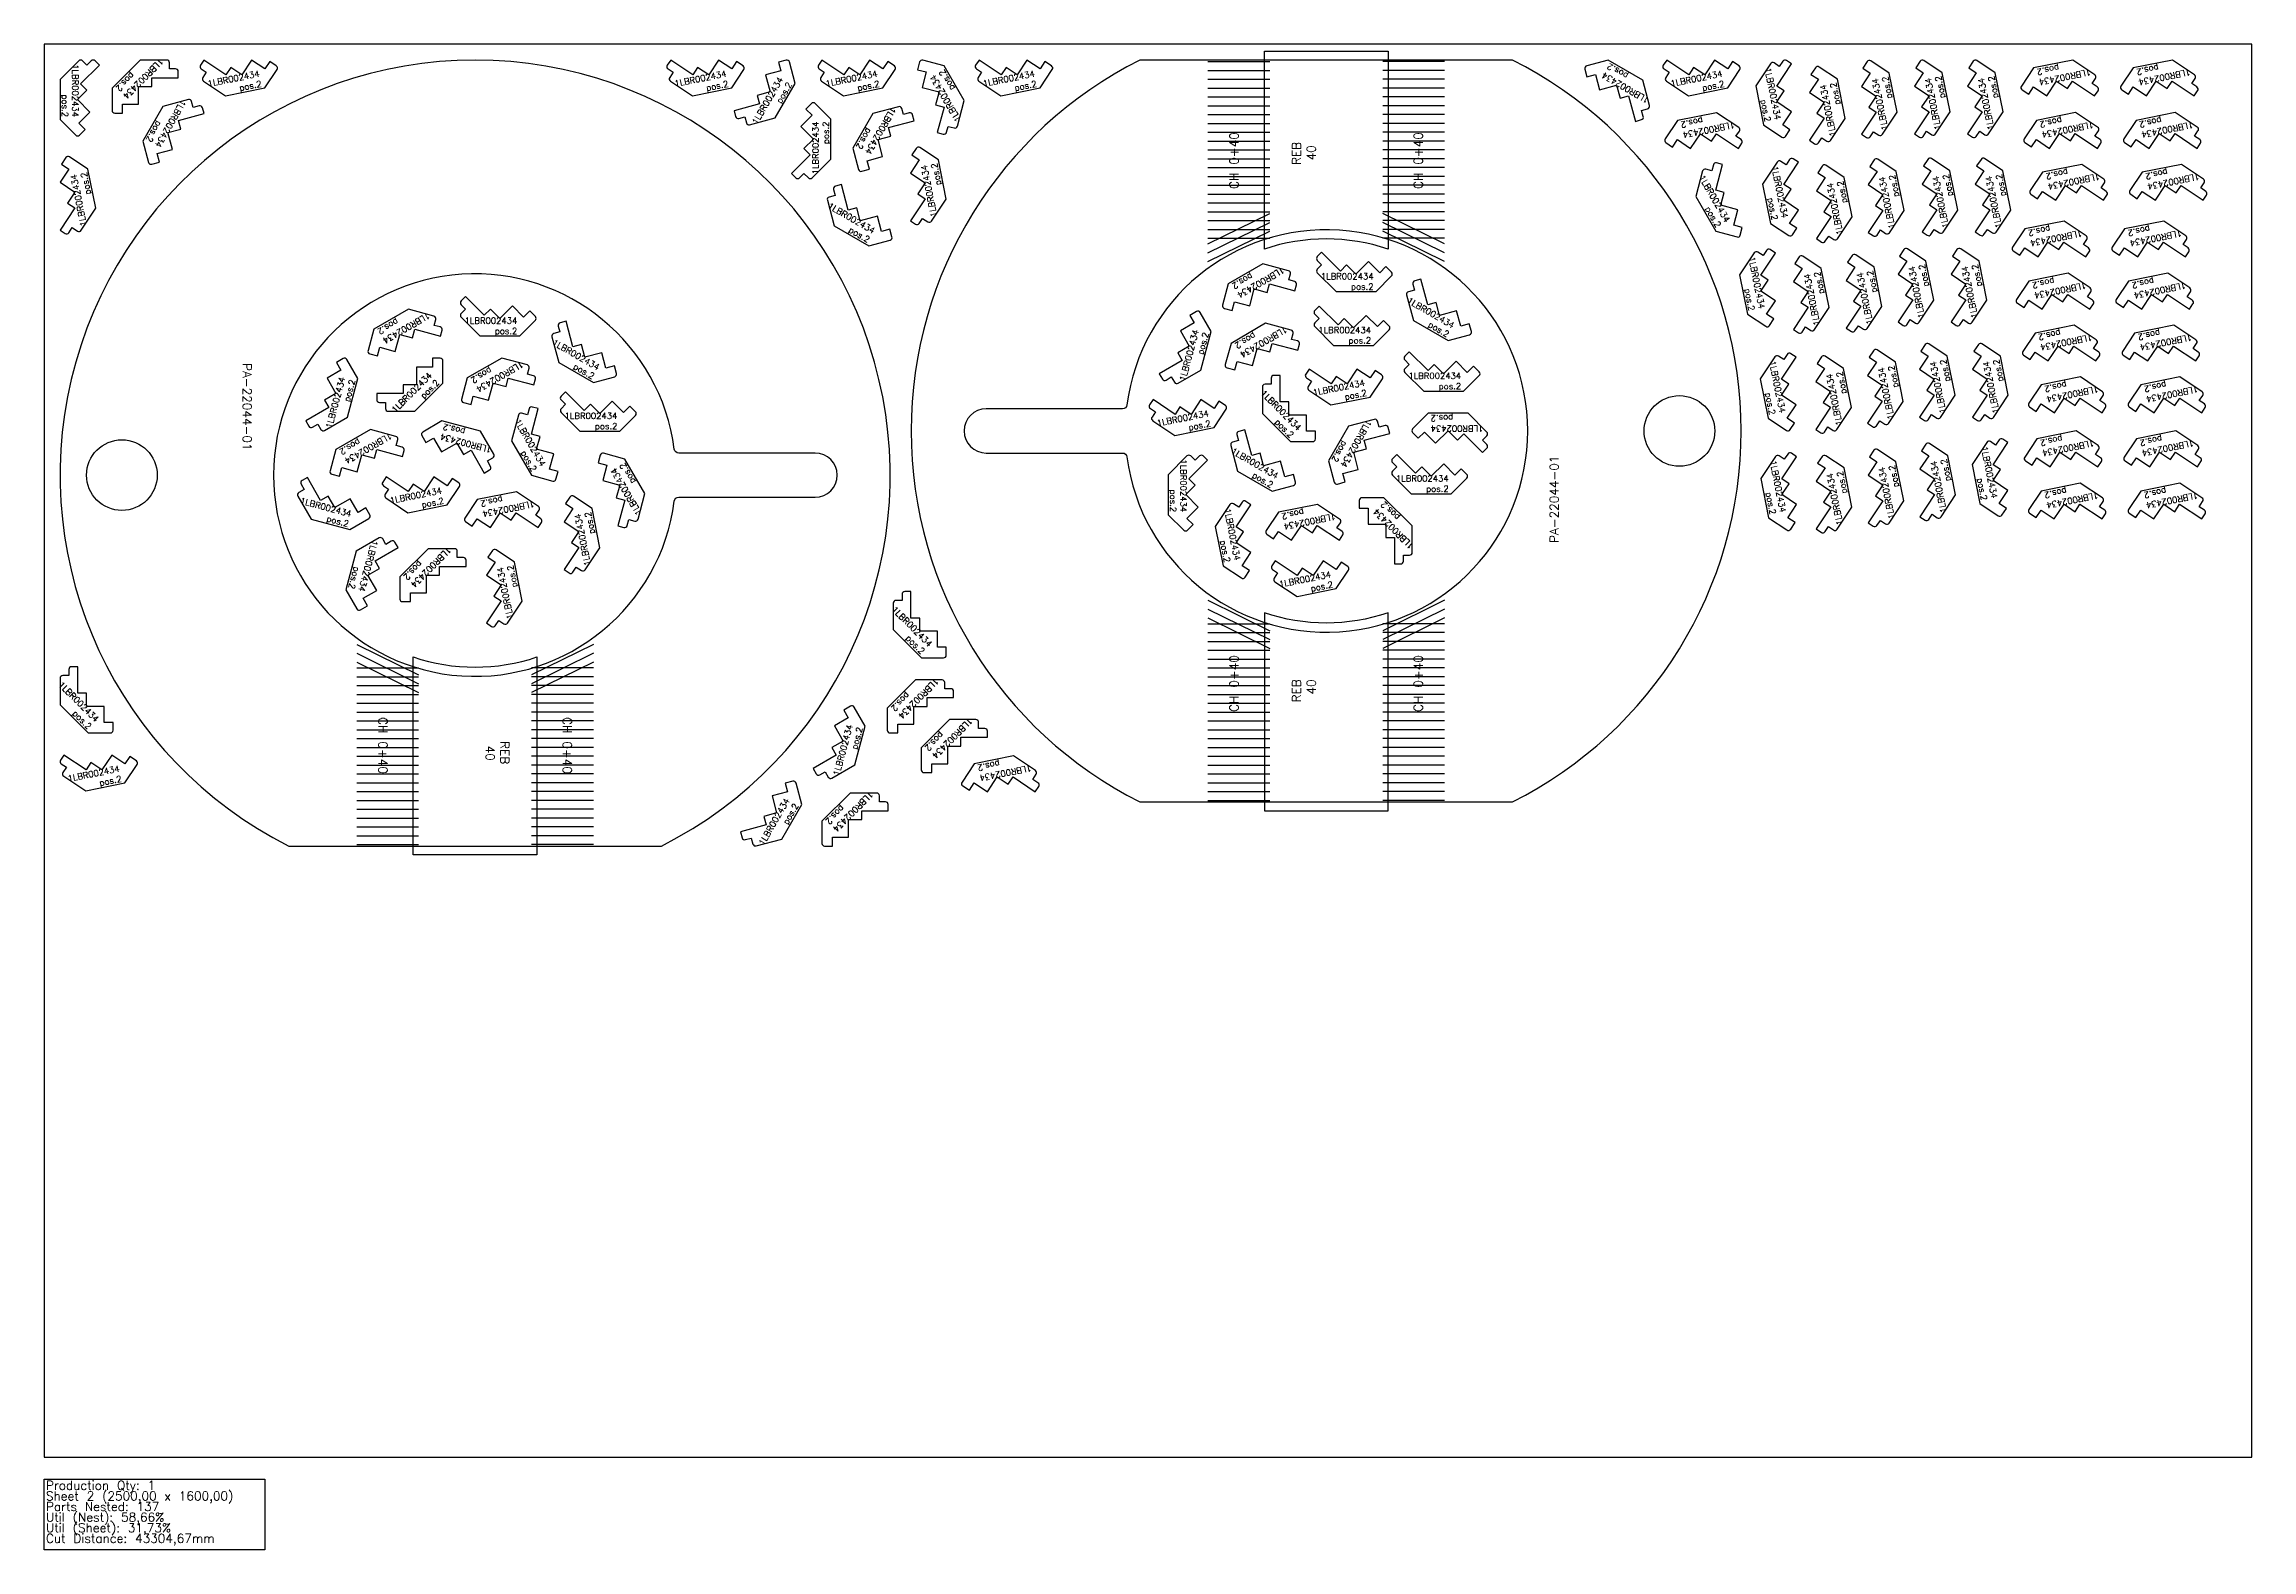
# Model space of a CAD drawing. Header units: millimetres. Extents: x 2625 to 5125, y -105 to 1600.
import ezdxf

# ---------------------------------------------------------------- set-up
doc = ezdxf.new("R2010")
doc.units = ezdxf.units.MM
for name, color, linetype in [('1LBR002434', 7, 'Continuous'), ('Chanfro', 7, 'Continuous'), ('PA-22044-01', 7, 'Continuous'), ('Rebaixo', 7, 'Continuous'), ('sheet', 24, 'Continuous'), ('Stats', 7, 'Continuous'), ('Texto', 7, 'Continuous')]:
    doc.layers.add(name, color=color, linetype=linetype)
doc.styles.get("Standard").update_dxf_attribs({"font": 'txt.shx'})

msp = doc.modelspace()

# ---------------------------------------------------------------- texts
at = {"layer": 'Chanfro', "color": 1, "char_height": 10, "rotation": 90}
for s, insert, attachment_point in [('{\\W2.265903; }CH 0+40', (3967.4, 1415.9), 1), ('{\\W2.265903; }CH 0+40', (4186.1, 1415.9), 7), ('CH 0+40', (3967.4, 908.1), 3), ('CH 0+40', (4186.1, 908.1), 9)]:
    msp.add_mtext_dynamic_manual_height_columns(s, width=108.651, gutter_width=12.5, heights=[0], dxfattribs=dict(at, insert=insert, attachment_point=attachment_point))
at = {"layer": 'Chanfro', "color": 2, "char_height": 10, "rotation": 270}
for insert, attachment_point in [((3003.7, 858.1), 7), ((3222.4, 858.1), 1)]:
    msp.add_mtext_dynamic_manual_height_columns('{\\W2.265903; }CH 0+40', width=108.651, gutter_width=12.5, heights=[0], dxfattribs=dict(at, insert=insert, attachment_point=attachment_point))
at = {"layer": 'Rebaixo', "color": 1, "char_height": 10, "rotation": 90}
for s, insert, attachment_point in [('{\\W2.227035; }REB\\P{\\W2.810369; }40', (4038.2, 1443.3), 1), ('REB\\P40', (4038.2, 880.7), 3)]:
    msp.add_mtext_dynamic_manual_height_columns(s, width=71.207, gutter_width=12.5, heights=[0], dxfattribs=dict(at, insert=insert, attachment_point=attachment_point))
at = {"layer": 'Rebaixo', "color": 2, "insert": (3151.7, 830.7), "char_height": 10, "attachment_point": 1, "rotation": 270}
msp.add_mtext_dynamic_manual_height_columns('{\\W2.227035; }REB\\P{\\W2.810369; }40', width=71.207, gutter_width=12.5, heights=[0], dxfattribs=at)
at = {"layer": 'Stats', "color": 60}
for s, p in [('Sheet 2 (2500,00 x 1600,00)', (2627, -49)), ('Production Qty: 1', (2627, -37)), ('Parts Nested: 137', (2627, -61)), ('Util (Nest): 58,66%', (2627, -73)), ('Util (Sheet): 31,73%', (2627, -85)), ('Cut Distance: 43304,67mm', (2627, -97))]:
    msp.add_text(s, height=10, dxfattribs=at).set_placement(p)
at = {"layer": 'Texto', "color": 4, "char_height": 7, "width": 55.252, "attachment_point": 3}
for insert, rotation in [((2663.8, 1517.5), 270), ((2718.6, 1537.3), 225), ((4388, 1562.5), 150), ((4884.7, 1553.3), 191.3099), ((4997.5, 1553.3), 191.3099), ((2868.1, 1570.3), 11.3099), ((3396.7, 1570.3), 11.3099), ((3456.1, 1563.6), 60), ((3567.9, 1570.3), 11.3099), ((3627.6, 1562.6), 120), ((3745.9, 1570.3), 11.3099), ((4524.6, 1570.3), 11.3099), ((4591.9, 1515.3), 281.3099), ((4635.8, 1553.4), 101.3099), ((4694.5, 1560.4), 101.3099), ((4754.6, 1560.8), 101.3099), ((4814.7, 1560.8), 101.3099), ((2756.2, 1482.3), 240), ((3560.3, 1474.3), 240), ((3495, 1512.3), 90), ((4481.4, 1493.6), 191.3099), ((4887.9, 1493.8), 191.3099), ((5000.7, 1493.8), 191.3099), ((2654.7, 1451.7), 101.3099), ((3617.7, 1462.2), 101.3099), ((4534.5, 1401), 300), ((4599.8, 1404), 281.3099), ((4702.4, 1449), 101.3099), ((4763.3, 1449.7), 101.3099), ((4823.4, 1449.7), 101.3099), ((4894.8, 1435.1), 191.3099), ((5007.6, 1435.1), 191.3099), ((4643.6, 1442), 101.3099), ((3566.8, 1391.1), 330), ((4874.8, 1370.9), 191.3099), ((4987.6, 1370.9), 191.3099), ((4573.7, 1301.2), 281.3099), ((4736.1, 1347.6), 101.3099), ((4796.2, 1347.6), 101.3099), ((3978.7, 1312), 210), ((4617.6, 1339.2), 101.3099), ((4677.4, 1340.6), 101.3099), ((4879.4, 1311.7), 191.3099), ((4992.2, 1311.7), 191.3099), ((4222.9, 1283.9), 330), ((3011.1, 1260.5), 210), ((3925.9, 1277.4), 75), ((3981.9, 1244.6), 210), ((4886.3, 1253), 191.3099), ((4999.1, 1253), 191.3099), ((3254.9, 1236.4), 330), ((3059.9, 1229.1), 45), ((3116.9, 1205.3), 210), ((4597.1, 1183.4), 281.3099), ((4642.8, 1226), 101.3099), ((4701.5, 1233), 101.3099), ((4760.3, 1239.9), 101.3099), ((4820.4, 1239.9), 101.3099), ((2959.4, 1223.9), 75), ((4049.2, 1166.7), 315), ((4119.7, 1220.3), 11.3099), ((4893.3, 1194.3), 191.3099), ((5006.1, 1194.3), 191.3099), ((3942.9, 1185.7), 11.3099), ((4195.1, 1161.2), 180), ((2968, 1124.3), 210), ((3072.8, 1152.4), 165), ((3193.4, 1124.6), 300), ((4098.9, 1120.1), 240), ((4888.5, 1133.2), 191.3099), ((5001.3, 1133.2), 191.3099), ((3266, 1117.3), 120), ((3918.7, 1070.1), 270), ((4023.6, 1113.4), 330), ((4597.7, 1070.6), 281.3099), ((4760.9, 1127.1), 101.3099), ((4837, 1086.6), 281.3099), ((4643.4, 1113.2), 101.3099), ((4702.1, 1120.2), 101.3099), ((2973.7, 1071.2), 345), ((3074.5, 1098.2), 11.3099), ((3122.2, 1064.4), 191.3099), ((4029.5, 1050.1), 191.3099), ((4129.4, 1069.7), 135), ((4893.2, 1074.1), 191.3099), ((5006, 1074.1), 191.3099), ((3225.5, 1067.3), 101.3099), ((3979.8, 1016.2), 281.3099), ((2987.5, 979.4), 255), ((3044.5, 984), 225), ((3137.7, 1006.8), 101.3099), ((4081.3, 1003.3), 11.3099), ((3631.3, 921.9), 315), ((2687.7, 836.7), 315), ((3596.6, 835.4), 225), ((3534, 830.3), 75), ((3634.9, 790.4), 225), ((2709.6, 783.3), 11.3099), ((3685.1, 765.3), 191.3099), ((3522.5, 707.3), 225), ((3463.5, 747), 60)]:
    msp.add_mtext('1LBR002434\\Ppos.2', dxfattribs=dict(at, insert=insert, rotation=rotation))
for insert in [(4130.4, 1340.6), (3160.8, 1290.4), (4127.6, 1279.7), (4229.6, 1227.9), (3274.1, 1182.6), (4215.5, 1111.7)]:
    msp.add_mtext('1LBR002434\\Ppos.2', dxfattribs=dict(at, insert=insert))
at = {"layer": 'Texto', "color": 2, "insert": (2859.9, 1238.9), "char_height": 10, "width": 262.375, "attachment_point": 1, "rotation": 270}
msp.add_mtext('{\\W7.88786;   }PA-22044-01', dxfattribs=at)
at = {"layer": 'Texto', "color": 1, "insert": (4329.9, 1035.1), "char_height": 10, "width": 262.375, "attachment_point": 1, "rotation": 90}
msp.add_mtext('{\\W7.88786;   }PA-22044-01', dxfattribs=at)

# ---------------------------------------------------------------- linework, layer by layer
at = {"layer": '1LBR002434', "color": 4}
for points in [[(2664.2, 1510.4), (2676.9, 1523.1), (2662.8, 1537.3), (2673.4, 1547.9), (2666.3, 1555), (2687.5, 1576.2), (2682.6, 1581.1, 0.414214), (2678.4, 1581.1), (2673.4, 1576.2), (2668.5, 1581.1, 0.414214), (2664.2, 1581.1), (2643, 1559.9), (2643, 1514.6), (2660.7, 1497, 0.414214), (2664.9, 1497), (2671.3, 1503.3)], [(2713.9, 1532), (2731.9, 1532), (2731.9, 1552), (2746.9, 1552), (2746.9, 1562), (2776.9, 1562), (2776.9, 1569, 0.414214), (2773.9, 1572), (2766.9, 1572), (2766.9, 1579, 0.414214), (2763.9, 1582), (2733.9, 1582), (2701.9, 1550), (2701.9, 1525, 0.414214), (2704.9, 1522), (2713.9, 1522)], [(2874.9, 1572), (2859.9, 1582), (2848.8, 1565.4), (2836.4, 1573.7), (2830.8, 1565.4), (2805.8, 1582), (2802, 1576.2, 0.414214), (2802.8, 1572), (2808.6, 1568.1), (2804.7, 1562.3, 0.414214), (2805.6, 1558.1), (2830.5, 1541.5), (2874.9, 1550.4), (2888.8, 1571.2, 0.414214), (2887.9, 1575.3), (2880.5, 1580.3)], [(3403.6, 1572), (3388.6, 1582), (3377.5, 1565.4), (3365, 1573.7), (3359.5, 1565.4), (3334.5, 1582), (3330.6, 1576.2, 0.414214), (3331.5, 1572), (3337.3, 1568.1), (3333.4, 1562.3, 0.414214), (3334.2, 1558.1), (3359.2, 1541.5), (3403.6, 1550.4), (3417.4, 1571.2, 0.414214), (3416.6, 1575.3), (3409.1, 1580.3)], [(3459.3, 1569.9), (3441.9, 1565.3), (3447.1, 1545.9), (3432.6, 1542), (3435.2, 1532.4), (3406.2, 1524.6), (3408, 1517.9, 0.414214), (3411.7, 1515.7), (3418.5, 1517.6), (3420.3, 1510.8, 0.414214), (3423.9, 1508.7), (3452.9, 1516.4), (3475.5, 1555.6), (3469.1, 1579.8, 0.414214), (3465.4, 1581.9), (3456.7, 1579.6)], [(3574.7, 1572), (3559.7, 1582), (3548.6, 1565.4), (3536.2, 1573.7), (3530.6, 1565.4), (3505.7, 1582), (3501.8, 1576.2, 0.414214), (3502.6, 1572), (3508.4, 1568.1), (3504.5, 1562.3, 0.414214), (3505.4, 1558.1), (3530.3, 1541.5), (3574.7, 1550.4), (3588.6, 1571.2, 0.414214), (3587.8, 1575.3), (3580.3, 1580.3)], [(3623.7, 1568.5), (3619.1, 1551.1), (3638.4, 1545.9), (3634.5, 1531.4), (3644.2, 1528.8), (3636.4, 1499.9), (3643.2, 1498, 0.414214), (3646.8, 1500.2), (3648.6, 1506.9), (3655.4, 1505.1, 0.414214), (3659.1, 1507.2), (3666.8, 1536.2), (3644.2, 1575.4), (3620.1, 1581.9, 0.414214), (3616.4, 1579.8), (3614.1, 1571.1)], [(3752.8, 1572), (3737.8, 1582), (3726.7, 1565.4), (3714.2, 1573.7), (3708.7, 1565.4), (3683.7, 1582), (3679.8, 1576.2, 0.414214), (3680.7, 1572), (3686.5, 1568.1), (3682.6, 1562.3, 0.414214), (3683.4, 1558.1), (3708.4, 1541.5), (3752.8, 1550.4), (3766.6, 1571.2, 0.414214), (3765.8, 1575.3), (3758.3, 1580.3)], [(4381.7, 1565.7), (4386.3, 1548.4), (4405.7, 1553.5), (4409.5, 1539), (4419.2, 1541.6), (4427, 1512.6), (4433.7, 1514.5, 0.414214), (4435.9, 1518.1), (4434, 1524.9), (4440.8, 1526.7, 0.414214), (4442.9, 1530.4), (4435.2, 1559.4), (4396, 1582), (4371.8, 1575.5, 0.414214), (4369.7, 1571.8), (4372, 1563.1)], [(4531.5, 1572), (4516.5, 1582), (4505.4, 1565.4), (4492.9, 1573.7), (4487.4, 1565.4), (4462.4, 1582), (4458.5, 1576.2, 0.414214), (4459.4, 1572), (4465.2, 1568.1), (4461.3, 1562.3, 0.414214), (4462.1, 1558.1), (4487.1, 1541.5), (4531.5, 1550.4), (4545.3, 1571.2, 0.414214), (4544.5, 1575.3), (4537, 1580.3)], [(4593.7, 1508.5), (4603.7, 1523.5), (4587, 1534.6), (4595.4, 1547.1), (4587, 1552.6), (4603.7, 1577.6), (4597.9, 1581.4, 0.414214), (4593.7, 1580.6), (4589.8, 1574.8), (4584, 1578.7, 0.414214), (4579.8, 1577.8), (4563.2, 1552.9), (4572.1, 1508.5), (4592.9, 1494.6, 0.414214), (4597, 1495.5), (4602, 1503)], [(4692.8, 1567.2), (4682.8, 1552.2), (4699.4, 1541.1), (4691.1, 1528.6), (4699.4, 1523.1), (4682.8, 1498.1), (4688.6, 1494.3, 0.414214), (4692.8, 1495.1), (4696.7, 1500.9), (4702.5, 1497, 0.414214), (4706.6, 1497.9), (4723.3, 1522.8), (4714.4, 1567.2), (4693.6, 1581.1, 0.414214), (4689.5, 1580.2), (4684.5, 1572.7)], [(4752.8, 1567.6), (4742.8, 1552.6), (4759.5, 1541.6), (4751.1, 1529.1), (4759.5, 1523.5), (4742.8, 1498.6), (4748.6, 1494.7, 0.414214), (4752.8, 1495.5), (4756.7, 1501.3), (4762.5, 1497.5, 0.414214), (4766.7, 1498.3), (4783.3, 1523.2), (4774.4, 1567.6), (4753.6, 1581.5, 0.414214), (4749.5, 1580.7), (4744.5, 1573.2)], [(4812.9, 1567.6), (4802.9, 1552.6), (4819.6, 1541.6), (4811.2, 1529.1), (4819.6, 1523.5), (4802.9, 1498.6), (4808.8, 1494.7, 0.414214), (4812.9, 1495.5), (4816.8, 1501.3), (4822.6, 1497.5, 0.414214), (4826.8, 1498.3), (4843.4, 1523.2), (4834.5, 1567.6), (4813.7, 1581.5, 0.414214), (4809.6, 1580.7), (4804.6, 1573.2)], [(4877.9, 1551.5), (4892.9, 1541.5), (4903.9, 1558.1), (4916.4, 1549.8), (4922, 1558.1), (4946.9, 1541.5), (4950.8, 1547.3, 0.414214), (4950, 1551.5), (4944.2, 1555.4), (4948, 1561.2, 0.414214), (4947.2, 1565.4), (4922.2, 1582), (4877.9, 1573.1), (4864, 1552.3, 0.414214), (4864.8, 1548.2), (4872.3, 1543.2)], [(4990.7, 1551.5), (5005.7, 1541.5), (5016.8, 1558.1), (5029.2, 1549.8), (5034.8, 1558.1), (5059.8, 1541.5), (5063.6, 1547.3, 0.414214), (5062.8, 1551.5), (5057, 1555.4), (5060.9, 1561.2, 0.414214), (5060, 1565.4), (5035.1, 1582), (4990.7, 1573.1), (4976.8, 1552.3, 0.414214), (4977.7, 1548.2), (4985.2, 1543.2)], [(4634.1, 1560.2), (4624.1, 1545.3), (4640.7, 1534.2), (4632.4, 1521.7), (4640.7, 1516.2), (4624.1, 1491.2), (4629.9, 1487.3, 0.414214), (4634.1, 1488.1), (4637.9, 1494), (4643.8, 1490.1, 0.414214), (4647.9, 1490.9), (4664.6, 1515.9), (4655.7, 1560.2), (4634.9, 1574.1, 0.414214), (4630.7, 1573.3), (4625.7, 1565.8)], [(2753, 1476), (2770.4, 1480.7), (2765.2, 1500), (2779.7, 1503.9), (2777.1, 1513.5), (2806.1, 1521.3), (2804.2, 1528, 0.414214), (2800.6, 1530.2), (2793.8, 1528.4), (2792, 1535.1, 0.414214), (2788.3, 1537.2), (2759.3, 1529.5), (2736.7, 1490.3), (2743.2, 1466.1, 0.414214), (2746.9, 1464), (2755.6, 1466.3)], [(3494.6, 1519.4), (3481.9, 1506.6), (3496.1, 1492.5), (3485.4, 1481.9), (3492.5, 1474.8), (3471.3, 1453.6), (3476.3, 1448.6, 0.414214), (3480.5, 1448.6), (3485.4, 1453.6), (3490.4, 1448.6, 0.414214), (3494.6, 1448.6), (3515.9, 1469.9), (3515.9, 1515.1), (3498.2, 1532.8, 0.414214), (3493.9, 1532.8), (3487.6, 1526.4)], [(3557.1, 1468), (3574.5, 1472.7), (3569.3, 1492), (3583.8, 1495.9), (3581.2, 1505.5), (3610.2, 1513.3), (3608.4, 1520.1, 0.414214), (3604.7, 1522.2), (3598, 1520.4), (3596.1, 1527.1, 0.414214), (3592.5, 1529.2), (3563.5, 1521.5), (3540.9, 1482.3), (3547.3, 1458.1, 0.414214), (3551, 1456), (3559.7, 1458.3)], [(4474.5, 1491.9), (4489.5, 1481.9), (4500.6, 1498.5), (4513.1, 1490.2), (4518.6, 1498.5), (4543.6, 1481.9), (4547.5, 1487.7, 0.414214), (4546.6, 1491.9), (4540.8, 1495.7), (4544.7, 1501.6, 0.414214), (4543.9, 1505.7), (4518.9, 1522.4), (4474.5, 1513.5), (4460.6, 1492.7, 0.414214), (4461.5, 1488.5), (4469, 1483.5)], [(4881, 1492), (4896, 1482), (4907.1, 1498.7), (4919.6, 1490.4), (4925.1, 1498.7), (4950.1, 1482), (4954, 1487.9, 0.414214), (4953.1, 1492), (4947.3, 1495.9), (4951.2, 1501.7, 0.414214), (4950.4, 1505.9), (4925.4, 1522.5), (4881, 1513.6), (4867.2, 1492.8, 0.414214), (4868, 1488.7), (4875.5, 1483.7)], [(4993.9, 1492), (5008.8, 1482), (5019.9, 1498.7), (5032.4, 1490.4), (5038, 1498.7), (5062.9, 1482), (5066.8, 1487.9, 0.414214), (5066, 1492), (5060.1, 1495.9), (5064, 1501.7, 0.414214), (5063.2, 1505.9), (5038.2, 1522.5), (4993.9, 1513.6), (4980, 1492.8, 0.414214), (4980.8, 1488.7), (4988.3, 1483.7)], [(3616, 1469), (3606, 1454), (3622.6, 1442.9), (3614.3, 1430.4), (3622.6, 1424.9), (3606, 1399.9), (3611.8, 1396.1, 0.414214), (3616, 1396.9), (3619.8, 1402.7), (3625.7, 1398.8, 0.414214), (3629.8, 1399.7), (3646.5, 1424.6), (3637.6, 1469), (3616.8, 1482.9, 0.414214), (3612.6, 1482), (3607.6, 1474.5)], [(2653, 1458.6), (2643, 1443.6), (2659.6, 1432.5), (2651.3, 1420), (2659.6, 1414.5), (2643, 1389.5), (2648.8, 1385.6, 0.414214), (2653, 1386.5), (2656.9, 1392.3), (2662.7, 1388.4, 0.414214), (2666.9, 1389.2), (2683.5, 1414.2), (2674.6, 1458.6), (2653.8, 1472.4, 0.414214), (2649.7, 1471.6), (2644.7, 1464.1)], [(4538.4, 1395.1), (4543, 1412.5), (4523.7, 1417.7), (4527.6, 1432.2), (4517.9, 1434.8), (4525.7, 1463.7), (4518.9, 1465.5, 0.414214), (4515.3, 1463.4), (4513.5, 1456.7), (4506.7, 1458.5, 0.414214), (4503, 1456.4), (4495.3, 1427.4), (4517.9, 1388.2), (4542, 1381.7, 0.414214), (4545.7, 1383.8), (4548, 1392.5)], [(4601.5, 1397.1), (4611.5, 1412.1), (4594.9, 1423.2), (4603.2, 1435.7), (4594.9, 1441.2), (4611.5, 1466.2), (4605.7, 1470.1, 0.414214), (4601.5, 1469.2), (4597.6, 1463.4), (4591.8, 1467.3, 0.414214), (4587.6, 1466.5), (4571, 1441.5), (4579.9, 1397.1), (4600.7, 1383.3, 0.414214), (4604.8, 1384.1), (4609.8, 1391.6)], [(4641.9, 1448.9), (4631.9, 1433.9), (4648.5, 1422.8), (4640.2, 1410.3), (4648.5, 1404.8), (4631.9, 1379.8), (4637.7, 1375.9, 0.414214), (4641.9, 1376.8), (4645.8, 1382.6), (4651.6, 1378.7, 0.414214), (4655.7, 1379.5), (4672.4, 1404.5), (4663.5, 1448.9), (4642.7, 1462.8, 0.414214), (4638.5, 1461.9), (4633.6, 1454.4)], [(4700.6, 1455.8), (4690.6, 1440.9), (4707.2, 1429.8), (4698.9, 1417.3), (4707.2, 1411.7), (4690.6, 1386.8), (4696.4, 1382.9, 0.414214), (4700.6, 1383.7), (4704.5, 1389.6), (4710.3, 1385.7, 0.414214), (4714.5, 1386.5), (4731.1, 1411.5), (4722.2, 1455.8), (4701.4, 1469.7, 0.414214), (4697.3, 1468.9), (4692.3, 1461.4)], [(4761.5, 1456.5), (4751.5, 1441.5), (4768.2, 1430.4), (4759.8, 1418), (4768.2, 1412.4), (4751.5, 1387.4), (4757.3, 1383.6, 0.414214), (4761.5, 1384.4), (4765.4, 1390.2), (4771.2, 1386.3, 0.414214), (4775.4, 1387.2), (4792, 1412.1), (4783.1, 1456.5), (4762.3, 1470.4, 0.414214), (4758.2, 1469.5), (4753.2, 1462.1)], [(4821.6, 1456.5), (4811.6, 1441.5), (4828.3, 1430.4), (4819.9, 1418), (4828.3, 1412.4), (4811.6, 1387.4), (4817.4, 1383.6, 0.414214), (4821.6, 1384.4), (4825.5, 1390.2), (4831.3, 1386.3, 0.414214), (4835.5, 1387.2), (4852.1, 1412.1), (4843.2, 1456.5), (4822.4, 1470.4, 0.414214), (4818.3, 1469.5), (4813.3, 1462.1)], [(4888, 1433.3), (4903, 1423.3), (4914.1, 1440), (4926.5, 1431.6), (4932.1, 1440), (4957, 1423.3), (4960.9, 1429.1, 0.414214), (4960.1, 1433.3), (4954.3, 1437.2), (4958.2, 1443, 0.414214), (4957.3, 1447.2), (4932.4, 1463.8), (4888, 1454.9), (4874.1, 1434.1, 0.414214), (4874.9, 1430), (4882.4, 1425)], [(5000.8, 1433.3), (5015.8, 1423.3), (5026.9, 1440), (5039.4, 1431.6), (5044.9, 1440), (5069.9, 1423.3), (5073.7, 1429.1, 0.414214), (5072.9, 1433.3), (5067.1, 1437.2), (5071, 1443, 0.414214), (5070.1, 1447.2), (5045.2, 1463.8), (5000.8, 1454.9), (4986.9, 1434.1, 0.414214), (4987.8, 1430), (4995.3, 1425)], [(3573.1, 1387.9), (3568.5, 1405.3), (3549.2, 1400.1), (3545.3, 1414.6), (3535.6, 1412), (3527.9, 1441), (3521.1, 1439.2, 0.414214), (3519, 1435.5), (3520.8, 1428.7), (3514, 1426.9, 0.414214), (3511.9, 1423.3), (3519.7, 1394.3), (3558.9, 1371.7), (3583, 1378.1, 0.414214), (3585.1, 1381.8), (3582.8, 1390.5)], [(4868, 1369.2), (4882.9, 1359.2), (4894, 1375.8), (4906.5, 1367.5), (4912, 1375.8), (4937, 1359.2), (4940.9, 1365, 0.414214), (4940.1, 1369.2), (4934.2, 1373.1), (4938.1, 1378.9, 0.414214), (4937.3, 1383), (4912.3, 1399.7), (4868, 1390.8), (4854.1, 1370, 0.414214), (4854.9, 1365.9), (4862.4, 1360.9)], [(4980.8, 1369.2), (4995.8, 1359.2), (5006.8, 1375.8), (5019.3, 1367.5), (5024.9, 1375.8), (5049.8, 1359.2), (5053.7, 1365, 0.414214), (5052.9, 1369.2), (5047.1, 1373.1), (5050.9, 1378.9, 0.414214), (5050.1, 1383), (5025.2, 1399.7), (4980.8, 1390.8), (4966.9, 1370, 0.414214), (4967.7, 1365.9), (4975.2, 1360.9)], [(3972.8, 1308.2), (3990.2, 1303.5), (3995.4, 1322.8), (4009.8, 1318.9), (4012.4, 1328.6), (4041.4, 1320.8), (4043.2, 1327.6, 0.414214), (4041.1, 1331.3), (4034.3, 1333.1), (4036.2, 1339.8, 0.414214), (4034, 1343.5), (4005.1, 1351.3), (3965.9, 1328.7), (3959.4, 1304.5, 0.414214), (3961.5, 1300.8), (3970.2, 1298.5)], [(4137.4, 1341), (4124.7, 1353.7), (4110.5, 1339.6), (4099.9, 1350.2), (4092.9, 1343.1), (4071.6, 1364.3), (4066.7, 1359.4, 0.414214), (4066.7, 1355.1), (4071.6, 1350.2), (4066.7, 1345.2, 0.414214), (4066.7, 1341), (4087.9, 1319.8), (4133.2, 1319.8), (4150.8, 1337.5, 0.414214), (4150.8, 1341.7), (4144.5, 1348.1)], [(4575.4, 1294.3), (4585.4, 1309.3), (4568.8, 1320.4), (4577.1, 1332.9), (4568.8, 1338.4), (4585.4, 1363.4), (4579.6, 1367.3, 0.414214), (4575.4, 1366.4), (4571.6, 1360.6), (4565.7, 1364.5, 0.414214), (4561.6, 1363.7), (4544.9, 1338.7), (4553.8, 1294.3), (4574.6, 1280.5, 0.414214), (4578.8, 1281.3), (4583.8, 1288.8)], [(4615.8, 1346.1), (4605.8, 1331.1), (4622.5, 1320), (4614.1, 1307.5), (4622.5, 1302), (4605.8, 1277), (4611.6, 1273.1, 0.414214), (4615.8, 1274), (4619.7, 1279.8), (4625.5, 1275.9, 0.414214), (4629.7, 1276.7), (4646.3, 1301.7), (4637.4, 1346.1), (4616.6, 1359.9, 0.414214), (4612.5, 1359.1), (4607.5, 1351.6)], [(4675.6, 1347.5), (4665.7, 1332.5), (4682.3, 1321.4), (4674, 1308.9), (4682.3, 1303.4), (4665.7, 1278.4), (4671.5, 1274.5, 0.414214), (4675.6, 1275.4), (4679.5, 1281.2), (4685.3, 1277.3, 0.414214), (4689.5, 1278.1), (4706.1, 1303.1), (4697.3, 1347.5), (4676.5, 1361.3, 0.414214), (4672.3, 1360.5), (4667.3, 1353)], [(4734.4, 1354.4), (4724.4, 1339.4), (4741, 1328.3), (4732.7, 1315.9), (4741, 1310.3), (4724.4, 1285.4), (4730.2, 1281.5, 0.414214), (4734.4, 1282.3), (4738.2, 1288.1), (4744.1, 1284.2, 0.414214), (4748.2, 1285.1), (4764.9, 1310), (4756, 1354.4), (4735.2, 1368.3, 0.414214), (4731, 1367.5), (4726, 1360)], [(4794.5, 1354.4), (4784.5, 1339.4), (4801.1, 1328.3), (4792.8, 1315.9), (4801.1, 1310.3), (4784.5, 1285.4), (4790.3, 1281.5, 0.414214), (4794.5, 1282.3), (4798.3, 1288.1), (4804.2, 1284.2, 0.414214), (4808.3, 1285.1), (4825, 1310), (4816.1, 1354.4), (4795.3, 1368.3, 0.414214), (4791.1, 1367.5), (4786.1, 1360)], [(4229.2, 1280.7), (4224.5, 1298.1), (4205.2, 1292.9), (4201.3, 1307.4), (4191.7, 1304.8), (4183.9, 1333.8), (4177.1, 1332, 0.414214), (4175, 1328.3), (4176.8, 1321.5), (4170.1, 1319.7, 0.414214), (4167.9, 1316), (4175.7, 1287.1), (4214.9, 1264.4), (4239, 1270.9, 0.414214), (4241.2, 1274.6), (4238.8, 1283.3)], [(4872.5, 1310), (4887.5, 1300), (4898.6, 1316.6), (4911.1, 1308.3), (4916.6, 1316.6), (4941.6, 1300), (4945.5, 1305.8, 0.414214), (4944.6, 1310), (4938.8, 1313.9), (4942.7, 1319.7, 0.414214), (4941.9, 1323.9), (4916.9, 1340.5), (4872.5, 1331.6), (4858.6, 1310.8, 0.414214), (4859.5, 1306.7), (4867, 1301.7)], [(4985.3, 1310), (5000.3, 1300), (5011.4, 1316.6), (5023.9, 1308.3), (5029.4, 1316.6), (5054.4, 1300), (5058.3, 1305.8, 0.414214), (5057.5, 1310), (5051.6, 1313.9), (5055.5, 1319.7, 0.414214), (5054.7, 1323.9), (5029.7, 1340.5), (4985.3, 1331.6), (4971.5, 1310.8, 0.414214), (4972.3, 1306.7), (4979.8, 1301.7)], [(3167.9, 1290.8), (3155.2, 1303.6), (3141, 1289.4), (3130.4, 1300), (3123.3, 1293), (3102.1, 1314.2), (3097.2, 1309.2, 0.414214), (3097.2, 1305), (3102.1, 1300), (3097.2, 1295.1, 0.414214), (3097.2, 1290.8), (3118.4, 1269.6), (3163.6, 1269.6), (3181.3, 1287.3, 0.414214), (3181.3, 1291.5), (3175, 1297.9)], [(4134.7, 1280.1), (4122, 1292.8), (4107.8, 1278.7), (4097.2, 1289.3), (4090.2, 1282.2), (4068.9, 1303.4), (4064, 1298.5, 0.414214), (4064, 1294.2), (4068.9, 1289.3), (4064, 1284.3, 0.414214), (4064, 1280.1), (4085.2, 1258.9), (4130.5, 1258.9), (4148.1, 1276.5, 0.414214), (4148.1, 1280.8), (4141.8, 1287.1)], [(3005.2, 1256.7), (3022.6, 1252), (3027.8, 1271.3), (3042.3, 1267.4), (3044.9, 1277.1), (3073.8, 1269.3), (3075.6, 1276.1, 0.414214), (3073.5, 1279.8), (3066.8, 1281.6), (3068.6, 1288.3, 0.414214), (3066.4, 1292), (3037.5, 1299.8), (2998.3, 1277.2), (2991.8, 1253, 0.414214), (2993.9, 1249.3), (3002.6, 1247)], [(3261.2, 1233.2), (3256.6, 1250.6), (3237.3, 1245.4), (3233.4, 1259.9), (3223.7, 1257.3), (3216, 1286.3), (3209.2, 1284.5, 0.414214), (3207.1, 1280.8), (3208.9, 1274.1), (3202.1, 1272.3, 0.414214), (3200, 1268.6), (3207.8, 1239.6), (3247, 1217), (3271.1, 1223.4, 0.414214), (3273.2, 1227.1), (3270.9, 1235.8)], [(3927.3, 1284.3), (3911.7, 1275.3), (3921.7, 1257.9), (3908.8, 1250.4), (3913.8, 1241.8), (3887.8, 1226.8), (3891.3, 1220.7, 0.414214), (3895.4, 1219.6), (3901.4, 1223.1), (3904.9, 1217.1, 0.414214), (3909, 1216), (3935, 1231), (3946.7, 1274.7), (3934.2, 1296.3, 0.414214), (3930.1, 1297.4), (3922.3, 1292.9)], [(3975.9, 1240.7), (3993.3, 1236.1), (3998.5, 1255.4), (4013, 1251.5), (4015.6, 1261.2), (4044.6, 1253.4), (4046.4, 1260.2, 0.414214), (4044.2, 1263.9), (4037.5, 1265.7), (4039.3, 1272.4, 0.414214), (4037.2, 1276.1), (4008.2, 1283.9), (3969, 1261.2), (3962.5, 1237.1, 0.414214), (3964.7, 1233.4), (3973.4, 1231.1)], [(4879.5, 1251.3), (4894.4, 1241.3), (4905.5, 1257.9), (4918, 1249.6), (4923.6, 1257.9), (4948.5, 1241.3), (4952.4, 1247.1, 0.414214), (4951.6, 1251.3), (4945.8, 1255.2), (4949.6, 1261, 0.414214), (4948.8, 1265.1), (4923.8, 1281.8), (4879.5, 1272.9), (4865.6, 1252.1, 0.414214), (4866.4, 1247.9), (4873.9, 1242.9)], [(4992.3, 1251.3), (5007.3, 1241.3), (5018.4, 1257.9), (5030.8, 1249.6), (5036.4, 1257.9), (5061.4, 1241.3), (5065.2, 1247.1, 0.414214), (5064.4, 1251.3), (5058.6, 1255.2), (5062.5, 1261, 0.414214), (5061.6, 1265.1), (5036.7, 1281.8), (4992.3, 1272.9), (4978.4, 1252.1, 0.414214), (4979.3, 1247.9), (4986.7, 1242.9)], [(4236.6, 1228.2), (4223.9, 1241), (4209.8, 1226.8), (4199.2, 1237.4), (4192.1, 1230.4), (4170.9, 1251.6), (4165.9, 1246.6, 0.414214), (4165.9, 1242.4), (4170.9, 1237.4), (4165.9, 1232.5, 0.414214), (4165.9, 1228.2), (4187.2, 1207), (4232.4, 1207), (4250.1, 1224.7, 0.414214), (4250.1, 1228.9), (4243.7, 1235.3)], [(4598.8, 1176.6), (4608.8, 1191.5), (4592.2, 1202.6), (4600.5, 1215.1), (4592.2, 1220.7), (4608.8, 1245.6), (4603, 1249.5, 0.414214), (4598.8, 1248.7), (4594.9, 1242.8), (4589.1, 1246.7, 0.414214), (4585, 1245.9), (4568.3, 1220.9), (4577.2, 1176.6), (4598, 1162.7, 0.414214), (4602.2, 1163.5), (4607.1, 1171)], [(4699.8, 1239.8), (4689.8, 1224.8), (4706.4, 1213.7), (4698.1, 1201.3), (4706.4, 1195.7), (4689.8, 1170.7), (4695.6, 1166.9, 0.414214), (4699.8, 1167.7), (4703.7, 1173.5), (4709.5, 1169.6, 0.414214), (4713.7, 1170.5), (4730.3, 1195.4), (4721.4, 1239.8), (4700.6, 1253.7, 0.414214), (4696.5, 1252.8), (4691.5, 1245.4)], [(4758.5, 1246.8), (4748.5, 1231.8), (4765.2, 1220.7), (4756.8, 1208.2), (4765.2, 1202.7), (4748.5, 1177.7), (4754.3, 1173.8, 0.414214), (4758.5, 1174.6), (4762.4, 1180.5), (4768.2, 1176.6, 0.414214), (4772.4, 1177.4), (4789, 1202.4), (4780.1, 1246.8), (4759.3, 1260.6, 0.414214), (4755.2, 1259.8), (4750.2, 1252.3)], [(4818.6, 1246.8), (4808.6, 1231.8), (4825.3, 1220.7), (4816.9, 1208.2), (4825.3, 1202.7), (4808.6, 1177.7), (4814.5, 1173.8, 0.414214), (4818.6, 1174.6), (4822.5, 1180.5), (4828.3, 1176.6, 0.414214), (4832.5, 1177.4), (4849.1, 1202.4), (4840.2, 1246.8), (4819.4, 1260.6, 0.414214), (4815.3, 1259.8), (4810.3, 1252.3)], [(2960.9, 1230.9), (2945.3, 1221.9), (2955.3, 1204.5), (2942.3, 1197), (2947.3, 1188.4), (2921.3, 1173.4), (2924.8, 1167.3, 0.414214), (2928.9, 1166.2), (2935, 1169.7), (2938.5, 1163.6, 0.414214), (2942.6, 1162.6), (2968.5, 1177.6), (2980.2, 1221.3), (2967.7, 1242.9, 0.414214), (2963.7, 1244), (2955.9, 1239.5)], [(3064.6, 1234.3), (3046.6, 1234.3), (3046.6, 1214.3), (3031.6, 1214.3), (3031.6, 1204.3), (3001.6, 1204.3), (3001.6, 1197.3, 0.414214), (3004.6, 1194.3), (3011.6, 1194.3), (3011.6, 1187.3, 0.414214), (3014.6, 1184.3), (3044.6, 1184.3), (3076.6, 1216.3), (3076.6, 1241.3, 0.414214), (3073.6, 1244.3), (3064.6, 1244.3)], [(3110.9, 1201.5), (3128.3, 1196.8), (3133.5, 1216.1), (3148, 1212.3), (3150.6, 1221.9), (3179.6, 1214.2), (3181.4, 1220.9, 0.414214), (3179.3, 1224.6), (3172.5, 1226.4), (3174.3, 1233.2, 0.414214), (3172.2, 1236.8), (3143.2, 1244.6), (3104, 1222), (3097.5, 1197.8, 0.414214), (3099.7, 1194.2), (3108.4, 1191.8)], [(4126.6, 1222), (4111.6, 1232), (4100.5, 1215.4), (4088, 1223.7), (4082.5, 1215.4), (4057.5, 1232), (4053.6, 1226.2, 0.414214), (4054.5, 1222), (4060.3, 1218.2), (4056.4, 1212.3, 0.414214), (4057.2, 1208.2), (4082.2, 1191.5), (4126.6, 1200.4), (4140.4, 1221.2, 0.414214), (4139.6, 1225.4), (4132.1, 1230.4)], [(4641.1, 1232.9), (4631.1, 1217.9), (4647.7, 1206.8), (4639.4, 1194.3), (4647.7, 1188.8), (4631.1, 1163.8), (4636.9, 1159.9, 0.414214), (4641.1, 1160.7), (4644.9, 1166.6), (4650.8, 1162.7, 0.414214), (4654.9, 1163.5), (4671.6, 1188.5), (4662.7, 1232.9), (4641.9, 1246.7, 0.414214), (4637.7, 1245.9), (4632.7, 1238.4)], [(3281.1, 1183), (3268.4, 1195.7), (3254.3, 1181.6), (3243.7, 1192.2), (3236.6, 1185.1), (3215.4, 1206.3), (3210.4, 1201.4, 0.414214), (3210.4, 1197.1), (3215.4, 1192.2), (3210.4, 1187.2, 0.414214), (3210.4, 1183), (3231.6, 1161.8), (3276.9, 1161.8), (3294.6, 1179.5, 0.414214), (3294.6, 1183.7), (3288.2, 1190.1)], [(4054.5, 1161.9), (4054.5, 1179.9), (4034.5, 1179.9), (4034.5, 1194.9), (4024.5, 1194.9), (4024.5, 1224.9), (4017.5, 1224.9, 0.414214), (4014.5, 1221.9), (4014.5, 1214.9), (4007.5, 1214.9, 0.414214), (4004.5, 1211.9), (4004.5, 1181.9), (4036.5, 1149.9), (4061.5, 1149.9, 0.414214), (4064.5, 1152.9), (4064.5, 1161.9)], [(4886.4, 1192.6), (4901.4, 1182.6), (4912.5, 1199.2), (4925, 1190.9), (4930.5, 1199.2), (4955.5, 1182.6), (4959.4, 1188.4, 0.414214), (4958.5, 1192.6), (4952.7, 1196.4), (4956.6, 1202.3, 0.414214), (4955.8, 1206.4), (4930.8, 1223.1), (4886.4, 1214.2), (4872.6, 1193.4, 0.414214), (4873.4, 1189.2), (4880.9, 1184.2)], [(4999.2, 1192.6), (5014.2, 1182.6), (5025.3, 1199.2), (5037.8, 1190.9), (5043.3, 1199.2), (5068.3, 1182.6), (5072.2, 1188.4, 0.414214), (5071.4, 1192.6), (5065.5, 1196.4), (5069.4, 1202.3, 0.414214), (5068.6, 1206.4), (5043.6, 1223.1), (4999.2, 1214.2), (4985.4, 1193.4, 0.414214), (4986.2, 1189.2), (4993.7, 1184.2)], [(3197.3, 1118.7), (3202, 1136.1), (3182.6, 1141.3), (3186.5, 1155.8), (3176.9, 1158.3), (3184.6, 1187.3), (3177.9, 1189.1, 0.414214), (3174.2, 1187), (3172.4, 1180.3), (3165.6, 1182.1, 0.414214), (3162, 1179.9), (3154.2, 1151), (3176.8, 1111.8), (3201, 1105.3, 0.414214), (3204.6, 1107.4), (3207, 1116.1)], [(3949.8, 1187.5), (3934.8, 1197.5), (3923.7, 1180.8), (3911.2, 1189.2), (3905.7, 1180.8), (3880.7, 1197.5), (3876.8, 1191.7, 0.414214), (3877.7, 1187.5), (3883.5, 1183.6), (3879.6, 1177.8, 0.414214), (3880.4, 1173.6), (3905.4, 1157), (3949.8, 1165.9), (3963.6, 1186.7, 0.414214), (3962.8, 1190.8), (3955.3, 1195.8)], [(4095.8, 1113.8), (4113.1, 1118.5), (4108, 1137.8), (4122.5, 1141.7), (4119.9, 1151.4), (4148.8, 1159.1), (4147, 1165.9, 0.414214), (4143.4, 1168), (4136.6, 1166.2), (4134.8, 1173, 0.414214), (4131.1, 1175.1), (4102.1, 1167.3), (4079.5, 1128.1), (4086, 1104, 0.414214), (4089.7, 1101.9), (4098.3, 1104.2)], [(4188, 1160.8), (4200.7, 1148.1), (4214.9, 1162.2), (4225.5, 1151.6), (4232.6, 1158.7), (4253.8, 1137.5), (4258.7, 1142.4, 0.414214), (4258.7, 1146.7), (4253.8, 1151.6), (4258.7, 1156.6, 0.414214), (4258.7, 1160.8), (4237.5, 1182), (4192.3, 1182), (4174.6, 1164.3, 0.414214), (4174.6, 1160.1), (4180.9, 1153.7)], [(2962.1, 1120.5), (2979.5, 1115.8), (2984.7, 1135.1), (2999.2, 1131.3), (3001.7, 1140.9), (3030.7, 1133.1), (3032.5, 1139.9, 0.414214), (3030.4, 1143.6), (3023.6, 1145.4), (3025.5, 1152.2, 0.414214), (3023.3, 1155.8), (2994.4, 1163.6), (2955.2, 1141), (2948.7, 1116.8, 0.414214), (2950.8, 1113.1), (2959.5, 1110.8)], [(3065.9, 1153.9), (3074.9, 1138.3), (3092.2, 1148.3), (3099.7, 1135.3), (3108.4, 1140.3), (3123.4, 1114.3), (3129.4, 1117.8, 0.414214), (3130.5, 1121.9), (3127, 1128), (3133.1, 1131.5, 0.414214), (3134.2, 1135.6), (3119.2, 1161.6), (3075.5, 1173.3), (3053.8, 1160.8, 0.414214), (3052.7, 1156.7), (3057.2, 1148.9)], [(4029.9, 1110.2), (4025.2, 1127.6), (4005.9, 1122.4), (4002, 1136.9), (3992.4, 1134.3), (3984.6, 1163.3), (3977.8, 1161.5, 0.414214), (3975.7, 1157.8), (3977.5, 1151.1), (3970.8, 1149.3, 0.414214), (3968.7, 1145.6), (3976.4, 1116.6), (4015.6, 1094), (4039.8, 1100.4, 0.414214), (4041.9, 1104.1), (4039.6, 1112.8)], [(4838.7, 1079.7), (4848.7, 1094.7), (4832.1, 1105.8), (4840.4, 1118.3), (4832.1, 1123.8), (4848.7, 1148.8), (4842.9, 1152.7, 0.414214), (4838.7, 1151.8), (4834.8, 1146), (4829, 1149.9, 0.414214), (4824.8, 1149.1), (4808.2, 1124.1), (4817.1, 1079.7), (4837.9, 1065.8, 0.414214), (4842, 1066.7), (4847, 1074.2)], [(4881.6, 1131.5), (4896.6, 1121.5), (4907.7, 1138.1), (4920.2, 1129.8), (4925.7, 1138.1), (4950.7, 1121.5), (4954.6, 1127.3, 0.414214), (4953.8, 1131.5), (4947.9, 1135.4), (4951.8, 1141.2, 0.414214), (4951, 1145.4), (4926, 1162), (4881.6, 1153.1), (4867.8, 1132.3, 0.414214), (4868.6, 1128.2), (4876.1, 1123.2)], [(4994.5, 1131.5), (5009.4, 1121.5), (5020.5, 1138.1), (5033, 1129.8), (5038.6, 1138.1), (5063.5, 1121.5), (5067.4, 1127.3, 0.414214), (5066.6, 1131.5), (5060.8, 1135.4), (5064.6, 1141.2, 0.414214), (5063.8, 1145.4), (5038.8, 1162), (4994.5, 1153.1), (4980.6, 1132.3, 0.414214), (4981.4, 1128.2), (4988.9, 1123.2)], [(3262.1, 1123.2), (3257.5, 1105.9), (3276.8, 1100.7), (3272.9, 1086.2), (3282.6, 1083.6), (3274.8, 1054.6), (3281.6, 1052.8, 0.414214), (3285.2, 1054.9), (3287, 1061.7), (3293.8, 1059.9, 0.414214), (3297.5, 1062), (3305.2, 1091), (3282.6, 1130.2), (3258.5, 1136.7, 0.414214), (3254.8, 1134.5), (3252.5, 1125.8)], [(3919.1, 1063), (3931.9, 1075.7), (3917.7, 1089.9), (3928.3, 1100.5), (3921.2, 1107.6), (3942.5, 1128.8), (3937.5, 1133.7, 0.414214), (3933.3, 1133.7), (3928.3, 1128.8), (3923.4, 1133.7, 0.414214), (3919.1, 1133.7), (3897.9, 1112.5), (3897.9, 1067.2), (3915.6, 1049.6, 0.414214), (3919.8, 1049.6), (3926.2, 1055.9)], [(4222.6, 1112.1), (4209.9, 1124.8), (4195.7, 1110.7), (4185.1, 1121.3), (4178, 1114.2), (4156.8, 1135.4), (4151.9, 1130.5, 0.414214), (4151.9, 1126.2), (4156.8, 1121.3), (4151.9, 1116.3, 0.414214), (4151.9, 1112.1), (4173.1, 1090.9), (4218.3, 1090.9), (4236, 1108.5, 0.414214), (4236, 1112.8), (4229.7, 1119.1)], [(4599.4, 1063.8), (4609.4, 1078.8), (4592.8, 1089.9), (4601.1, 1102.3), (4592.8, 1107.9), (4609.4, 1132.8), (4603.6, 1136.7, 0.414214), (4599.4, 1135.9), (4595.5, 1130.1), (4589.7, 1133.9, 0.414214), (4585.6, 1133.1), (4568.9, 1108.2), (4577.8, 1063.8), (4598.6, 1049.9, 0.414214), (4602.8, 1050.7), (4607.7, 1058.2)], [(4641.7, 1120.1), (4631.7, 1105.1), (4648.3, 1094), (4640, 1081.5), (4648.3, 1076), (4631.7, 1051), (4637.5, 1047.1, 0.414214), (4641.7, 1048), (4645.5, 1053.8), (4651.4, 1049.9, 0.414214), (4655.5, 1050.7), (4672.2, 1075.7), (4663.3, 1120.1), (4642.5, 1133.9, 0.414214), (4638.3, 1133.1), (4633.3, 1125.6)], [(4700.4, 1127), (4690.4, 1112), (4707, 1101), (4698.7, 1088.5), (4707, 1082.9), (4690.4, 1058), (4696.2, 1054.1, 0.414214), (4700.4, 1054.9), (4704.3, 1060.7), (4710.1, 1056.9, 0.414214), (4714.2, 1057.7), (4730.9, 1082.7), (4722, 1127), (4701.2, 1140.9, 0.414214), (4697.1, 1140.1), (4692.1, 1132.6)], [(4759.1, 1134), (4749.1, 1119), (4765.8, 1107.9), (4757.4, 1095.4), (4765.8, 1089.9), (4749.1, 1064.9), (4754.9, 1061, 0.414214), (4759.1, 1061.9), (4763, 1067.7), (4768.8, 1063.8, 0.414214), (4773, 1064.6), (4789.6, 1089.6), (4780.7, 1134), (4759.9, 1147.8, 0.414214), (4755.8, 1147), (4750.8, 1139.5)], [(2980.6, 1069.8), (2971.6, 1085.3), (2954.3, 1075.3), (2946.8, 1088.3), (2938.1, 1083.3), (2923.1, 1109.3), (2917.1, 1105.8, 0.414214), (2916, 1101.7), (2919.5, 1095.7), (2913.4, 1092.2, 0.414214), (2912.3, 1088.1), (2927.3, 1062.1), (2971, 1050.4), (2992.7, 1062.9, 0.414214), (2993.8, 1067), (2989.3, 1074.8)], [(3081.3, 1100), (3066.4, 1109.9), (3055.3, 1093.3), (3042.8, 1101.6), (3037.2, 1093.3), (3012.3, 1109.9), (3008.4, 1104.1, 0.414214), (3009.2, 1100), (3015, 1096.1), (3011.2, 1090.3, 0.414214), (3012, 1086.1), (3037, 1069.4), (3081.3, 1078.3), (3095.2, 1099.1, 0.414214), (3094.4, 1103.3), (3086.9, 1108.3)], [(4886.3, 1072.3), (4901.3, 1062.3), (4912.4, 1079), (4924.9, 1070.6), (4930.4, 1079), (4955.4, 1062.3), (4959.3, 1068.2, 0.414214), (4958.4, 1072.3), (4952.6, 1076.2), (4956.5, 1082, 0.414214), (4955.7, 1086.2), (4930.7, 1102.8), (4886.3, 1093.9), (4872.4, 1073.1, 0.414214), (4873.3, 1069), (4880.8, 1064)], [(4999.1, 1072.3), (5014.1, 1062.3), (5025.2, 1079), (5037.7, 1070.6), (5043.2, 1079), (5068.2, 1062.3), (5072.1, 1068.2, 0.414214), (5071.3, 1072.3), (5065.4, 1076.2), (5069.3, 1082, 0.414214), (5068.5, 1086.2), (5043.5, 1102.8), (4999.1, 1093.9), (4985.3, 1073.1, 0.414214), (4986.1, 1069), (4993.6, 1064)], [(3115.3, 1062.6), (3130.3, 1052.6), (3141.4, 1069.3), (3153.9, 1060.9), (3159.4, 1069.3), (3184.4, 1052.6), (3188.3, 1058.5, 0.414214), (3187.4, 1062.6), (3181.6, 1066.5), (3185.5, 1072.3, 0.414214), (3184.7, 1076.5), (3159.7, 1093.1), (3115.3, 1084.2), (3101.5, 1063.4, 0.414214), (3102.3, 1059.3), (3109.8, 1054.3)], [(3223.8, 1074.1), (3213.8, 1059.2), (3230.4, 1048.1), (3222.1, 1035.6), (3230.4, 1030), (3213.8, 1005.1), (3219.6, 1001.2, 0.414214), (3223.8, 1002), (3227.6, 1007.9), (3233.5, 1004, 0.414214), (3237.6, 1004.8), (3254.3, 1029.8), (3245.4, 1074.1), (3224.6, 1088, 0.414214), (3220.4, 1087.2), (3215.4, 1079.7)], [(3981.6, 1009.3), (3991.6, 1024.3), (3975, 1035.4), (3983.3, 1047.9), (3975, 1053.4), (3991.6, 1078.4), (3985.8, 1082.3, 0.414214), (3981.6, 1081.4), (3977.7, 1075.6), (3971.9, 1079.5, 0.414214), (3967.7, 1078.7), (3951.1, 1053.7), (3960, 1009.3), (3980.8, 995.5, 0.414214), (3984.9, 996.3), (3989.9, 1003.8)], [(4022.7, 1048.3), (4037.6, 1038.3), (4048.7, 1055), (4061.2, 1046.7), (4066.7, 1055), (4091.7, 1038.3), (4095.6, 1044.2, 0.414214), (4094.8, 1048.3), (4088.9, 1052.2), (4092.8, 1058, 0.414214), (4092, 1062.2), (4067, 1078.8), (4022.7, 1070), (4008.8, 1049.2, 0.414214), (4009.6, 1045), (4017.1, 1040)], [(4124.2, 1074.4), (4124.2, 1056.4), (4144.2, 1056.4), (4144.2, 1041.4), (4154.2, 1041.4), (4154.2, 1011.4), (4161.2, 1011.4, 0.414214), (4164.2, 1014.4), (4164.2, 1021.4), (4171.2, 1021.4, 0.414214), (4174.2, 1024.4), (4174.2, 1054.4), (4142.2, 1086.4), (4117.2, 1086.4, 0.414214), (4114.2, 1083.4), (4114.2, 1074.4)], [(2986.1, 972.5), (3001.7, 981.5), (2991.7, 998.8), (3004.7, 1006.3), (2999.7, 1014.9), (3025.7, 1029.9), (3022.2, 1036, 0.414214), (3018.1, 1037.1), (3012, 1033.6), (3008.5, 1039.7, 0.414214), (3004.4, 1040.8), (2978.4, 1025.8), (2966.7, 982.1), (2979.2, 960.4, 0.414214), (2983.3, 959.3), (2991.1, 963.8)], [(3039.8, 978.7), (3057.8, 978.7), (3057.8, 998.7), (3072.8, 998.7), (3072.8, 1008.7), (3102.8, 1008.7), (3102.8, 1015.7, 0.414214), (3099.8, 1018.7), (3092.8, 1018.7), (3092.8, 1025.7, 0.414214), (3089.8, 1028.7), (3059.8, 1028.7), (3027.8, 996.7), (3027.8, 971.7, 0.414214), (3030.8, 968.7), (3039.8, 968.7)], [(3135.9, 1013.6), (3125.9, 998.7), (3142.5, 987.6), (3134.2, 975.1), (3142.5, 969.5), (3125.9, 944.6), (3131.7, 940.7, 0.414214), (3135.9, 941.5), (3139.8, 947.4), (3145.6, 943.5, 0.414214), (3149.8, 944.3), (3166.4, 969.3), (3157.5, 1013.6), (3136.7, 1027.5, 0.414214), (3132.6, 1026.7), (3127.6, 1019.2)], [(4088.1, 1005.1), (4073.2, 1015.1), (4062.1, 998.4), (4049.6, 1006.8), (4044, 998.4), (4019.1, 1015.1), (4015.2, 1009.3, 0.414214), (4016, 1005.1), (4021.8, 1001.2), (4018, 995.4, 0.414214), (4018.8, 991.2), (4043.8, 974.6), (4088.1, 983.5), (4102, 1004.3, 0.414214), (4101.2, 1008.4), (4093.7, 1013.4)], [(3636.5, 917.1), (3636.5, 935.1), (3616.5, 935.1), (3616.5, 950.1), (3606.5, 950.1), (3606.5, 980.1), (3599.5, 980.1, 0.414214), (3596.5, 977.1), (3596.5, 970.1), (3589.5, 970.1, 0.414214), (3586.5, 967.1), (3586.5, 937.1), (3618.5, 905.1), (3643.5, 905.1, 0.414214), (3646.5, 908.1), (3646.5, 917.1)], [(2693, 832), (2693, 850), (2673, 850), (2673, 865), (2663, 865), (2663, 895), (2656, 895, 0.414214), (2653, 892), (2653, 885), (2646, 885, 0.414214), (2643, 882), (2643, 852), (2675, 820), (2700, 820, 0.414214), (2703, 823), (2703, 832)], [(3591.8, 830.1), (3609.8, 830.1), (3609.8, 850.1), (3624.8, 850.1), (3624.8, 860.1), (3654.8, 860.1), (3654.8, 867.1, 0.414214), (3651.8, 870.1), (3644.8, 870.1), (3644.8, 877.1, 0.414214), (3641.8, 880.1), (3611.8, 880.1), (3579.8, 848.1), (3579.8, 823.1, 0.414214), (3582.8, 820.1), (3591.8, 820.1)], [(3535.4, 837.2), (3519.9, 828.2), (3529.9, 810.9), (3516.9, 803.4), (3521.9, 794.8), (3495.9, 779.8), (3499.4, 773.7, 0.414214), (3503.5, 772.6), (3509.5, 776.1), (3513, 770, 0.414214), (3517.1, 768.9), (3543.1, 783.9), (3554.8, 827.7), (3542.3, 849.3, 0.414214), (3538.2, 850.4), (3530.4, 845.9)], [(3630.2, 785.1), (3648.2, 785.1), (3648.2, 805.1), (3663.2, 805.1), (3663.2, 815.1), (3693.2, 815.1), (3693.2, 822.1, 0.414214), (3690.2, 825.1), (3683.2, 825.1), (3683.2, 832.1, 0.414214), (3680.2, 835.1), (3650.2, 835.1), (3618.2, 803.1), (3618.2, 778.1, 0.414214), (3621.2, 775.1), (3630.2, 775.1)], [(2716.5, 785), (2701.5, 795), (2690.4, 778.4), (2677.9, 786.7), (2672.4, 778.4), (2647.4, 795), (2643.5, 789.2, 0.414214), (2644.3, 785), (2650.2, 781.1), (2646.3, 775.3, 0.414214), (2647.1, 771.2), (2672.1, 754.5), (2716.5, 763.4), (2730.3, 784.2, 0.414214), (2729.5, 788.3), (2722, 793.3)], [(3678.3, 763.5), (3693.2, 753.5), (3704.3, 770.2), (3716.8, 761.9), (3722.4, 770.2), (3747.3, 753.5), (3751.2, 759.4, 0.414214), (3750.4, 763.5), (3744.5, 767.4), (3748.4, 773.2, 0.414214), (3747.6, 777.4), (3722.6, 794), (3678.3, 785.2), (3664.4, 764.4, 0.414214), (3665.2, 760.2), (3672.7, 755.2)], [(3466.7, 753.3), (3449.3, 748.7), (3454.5, 729.4), (3440, 725.5), (3442.6, 715.8), (3413.6, 708.1), (3415.4, 701.3, 0.414214), (3419.1, 699.2), (3425.8, 701), (3427.6, 694.2, 0.414214), (3431.3, 692.1), (3460.3, 699.9), (3482.9, 739.1), (3476.5, 763.2, 0.414214), (3472.8, 765.3), (3464.1, 763)], [(3517.8, 702), (3535.8, 702), (3535.8, 722), (3550.8, 722), (3550.8, 732), (3580.8, 732), (3580.8, 739, 0.414214), (3577.8, 742), (3570.8, 742), (3570.8, 749, 0.414214), (3567.8, 752), (3537.8, 752), (3505.8, 720), (3505.8, 695, 0.414214), (3508.8, 692), (3517.8, 692)]]:
    msp.add_lwpolyline(points, format="xyb", close=True, dxfattribs=at)
at = {"layer": 'Chanfro', "color": 1}
for p, q in [((3942.8, 1580.3), (4012.8, 1580.3)), ((4210.8, 1580.3), (4140.8, 1580.3)), ((3942.8, 1570.3), (4012.8, 1570.3)), ((3942.8, 1560.3), (4012.8, 1560.3)), ((3942.8, 1550.3), (4012.8, 1550.3)), ((4210.8, 1570.3), (4140.8, 1570.3)), ((4210.8, 1560.3), (4140.8, 1560.3)), ((4210.8, 1550.3), (4140.8, 1550.3)), ((3942.8, 1540.3), (4012.8, 1540.3)), ((3942.8, 1530.3), (4012.8, 1530.3)), ((4210.8, 1540.3), (4140.8, 1540.3)), ((4210.8, 1530.3), (4140.8, 1530.3)), ((3942.8, 1520.3), (4012.8, 1520.3)), ((3942.8, 1510.3), (4012.8, 1510.3)), ((3942.8, 1500.3), (4012.8, 1500.3)), ((4210.8, 1520.3), (4140.8, 1520.3)), ((4210.8, 1510.3), (4140.8, 1510.3)), ((4210.8, 1500.3), (4140.8, 1500.3)), ((3942.8, 1490.3), (4012.8, 1490.3)), ((3942.8, 1480.3), (4012.8, 1480.3)), ((4210.8, 1490.3), (4140.8, 1490.3)), ((4210.8, 1480.3), (4140.8, 1480.3)), ((3942.8, 1470.3), (4012.8, 1470.3)), ((3942.8, 1460.3), (4012.8, 1460.3)), ((3942.8, 1450.3), (4012.8, 1450.3)), ((4210.8, 1470.3), (4140.8, 1470.3)), ((4210.8, 1460.3), (4140.8, 1460.3)), ((4210.8, 1450.3), (4140.8, 1450.3)), ((3942.8, 1440.3), (4012.8, 1440.3)), ((3942.8, 1430.3), (4012.8, 1430.3)), ((4210.8, 1440.3), (4140.8, 1440.3)), ((4210.8, 1430.3), (4140.8, 1430.3)), ((3942.8, 1420.3), (4012.8, 1420.3)), ((3942.8, 1410.3), (4012.8, 1410.3)), ((3942.8, 1373.8), (4012.8, 1408.2)), ((3942.8, 1400.3), (4012.8, 1400.3)), ((4210.8, 1420.3), (4140.8, 1420.3)), ((4210.8, 1410.3), (4140.8, 1410.3)), ((4210.8, 1373.8), (4140.8, 1408.2)), ((4210.8, 1400.3), (4140.8, 1400.3)), ((3942.8, 1363.8), (4012.8, 1398.2)), ((3942.8, 1390.3), (4012.8, 1390.3)), ((3942.8, 1353.8), (4012.8, 1388.2)), ((3942.8, 1380.3), (4012.8, 1380.3)), ((4210.8, 1363.8), (4140.8, 1398.2)), ((4210.8, 1390.3), (4140.8, 1390.3)), ((4210.8, 1353.8), (4140.8, 1388.2)), ((4210.8, 1380.3), (4140.8, 1380.3)), ((3942.8, 970.2), (4012.8, 935.8)), ((3942.8, 960.2), (4012.8, 925.8)), ((3942.8, 950.2), (4012.8, 915.8)), ((4210.8, 970.2), (4140.8, 935.8)), ((4210.8, 960.2), (4140.8, 925.8)), ((4210.8, 950.2), (4140.8, 915.8)), ((3942.8, 943.7), (4012.8, 943.7)), ((3942.8, 933.7), (4012.8, 933.7)), ((4210.8, 943.7), (4140.8, 943.7)), ((4210.8, 933.7), (4140.8, 933.7)), ((3942.8, 923.7), (4012.8, 923.7)), ((3942.8, 913.7), (4012.8, 913.7)), ((3942.8, 903.7), (4012.8, 903.7)), ((4210.8, 923.7), (4140.8, 923.7)), ((4210.8, 913.7), (4140.8, 913.7)), ((4210.8, 903.7), (4140.8, 903.7)), ((3942.8, 893.7), (4012.8, 893.7)), ((3942.8, 883.7), (4012.8, 883.7)), ((4210.8, 893.7), (4140.8, 893.7)), ((4210.8, 883.7), (4140.8, 883.7)), ((3942.8, 873.7), (4012.8, 873.7)), ((3942.8, 863.7), (4012.8, 863.7)), ((3942.8, 853.7), (4012.8, 853.7)), ((4210.8, 873.7), (4140.8, 873.7)), ((4210.8, 863.7), (4140.8, 863.7)), ((4210.8, 853.7), (4140.8, 853.7)), ((3942.8, 843.7), (4012.8, 843.7)), ((3942.8, 833.7), (4012.8, 833.7)), ((4210.8, 843.7), (4140.8, 843.7)), ((4210.8, 833.7), (4140.8, 833.7)), ((3942.8, 823.7), (4012.8, 823.7)), ((3942.8, 813.7), (4012.8, 813.7)), ((3942.8, 803.7), (4012.8, 803.7)), ((4210.8, 823.7), (4140.8, 823.7)), ((4210.8, 813.7), (4140.8, 813.7)), ((4210.8, 803.7), (4140.8, 803.7)), ((3942.8, 793.7), (4012.8, 793.7)), ((3942.8, 783.7), (4012.8, 783.7)), ((4210.8, 793.7), (4140.8, 793.7)), ((4210.8, 783.7), (4140.8, 783.7)), ((3942.8, 773.7), (4012.8, 773.7)), ((3942.8, 763.7), (4012.8, 763.7)), ((3942.8, 753.7), (4012.8, 753.7)), ((4210.8, 773.7), (4140.8, 773.7)), ((4210.8, 763.7), (4140.8, 763.7)), ((4210.8, 753.7), (4140.8, 753.7)), ((3942.8, 743.7), (4012.8, 743.7)), ((4210.8, 743.7), (4140.8, 743.7))]:
    msp.add_line(p, q, dxfattribs=at)
at = {"layer": 'Chanfro', "color": 2}
for p, q in [((2979, 920.2), (3049, 885.8)), ((2979, 910.2), (3049, 875.8)), ((2979, 900.2), (3049, 865.8)), ((3247, 920.2), (3177, 885.8)), ((3247, 910.2), (3177, 875.8)), ((3247, 900.2), (3177, 865.8)), ((2979, 893.7), (3049, 893.7)), ((2979, 883.7), (3049, 883.7)), ((3247, 893.7), (3177, 893.7)), ((3247, 883.7), (3177, 883.7)), ((2979, 873.7), (3049, 873.7)), ((2979, 863.7), (3049, 863.7)), ((2979, 853.7), (3049, 853.7)), ((3247, 873.7), (3177, 873.7)), ((3247, 863.7), (3177, 863.7)), ((3247, 853.7), (3177, 853.7)), ((2979, 843.7), (3049, 843.7)), ((2979, 833.7), (3049, 833.7)), ((3247, 843.7), (3177, 843.7)), ((3247, 833.7), (3177, 833.7)), ((2979, 823.7), (3049, 823.7)), ((2979, 813.7), (3049, 813.7)), ((2979, 803.7), (3049, 803.7)), ((3247, 823.7), (3177, 823.7)), ((3247, 813.7), (3177, 813.7)), ((3247, 803.7), (3177, 803.7)), ((2979, 793.7), (3049, 793.7)), ((2979, 783.7), (3049, 783.7)), ((3247, 793.7), (3177, 793.7)), ((3247, 783.7), (3177, 783.7)), ((2979, 773.7), (3049, 773.7)), ((2979, 763.7), (3049, 763.7)), ((2979, 753.7), (3049, 753.7)), ((3247, 773.7), (3177, 773.7)), ((3247, 763.7), (3177, 763.7)), ((3247, 753.7), (3177, 753.7)), ((2979, 743.7), (3049, 743.7)), ((2979, 733.7), (3049, 733.7)), ((3247, 743.7), (3177, 743.7)), ((3247, 733.7), (3177, 733.7)), ((2979, 723.7), (3049, 723.7)), ((2979, 713.7), (3049, 713.7)), ((2979, 703.7), (3049, 703.7)), ((3247, 723.7), (3177, 723.7)), ((3247, 713.7), (3177, 713.7)), ((3247, 703.7), (3177, 703.7)), ((2979, 693.7), (3049, 693.7)), ((3247, 693.7), (3177, 693.7))]:
    msp.add_line(p, q, dxfattribs=at)
at = {"layer": 'PA-22044-01', "color": 2}
for points in [[(3324, 692, 4.219005), (2902.1, 692)], [(3338.6, 1082.6, -0.376803), (3343.6, 1087), (3498, 1087, 0.999998), (3498, 1137), (3343.6, 1137, -0.376803), (3338.6, 1141.4, 15.435213)]]:
    msp.add_lwpolyline(points, format="xyb", close=True, dxfattribs=at)
at = {"layer": 'PA-22044-01', "color": 1}
for points in [[(4287.7, 742, 0.616785), (4287.7, 1582), (3865.8, 1582, 0.616785), (3865.8, 742)], [(3851.2, 1191.4, -0.376803), (3846.2, 1187), (3691.8, 1187, 0.999999), (3691.8, 1137), (3846.2, 1137, -0.376803), (3851.2, 1132.6, 15.435213)]]:
    msp.add_lwpolyline(points, format="xyb", close=True, dxfattribs=at)
msp.add_circle((4476.8, 1162), 40, dxfattribs=at)
at = {"layer": 'PA-22044-01', "color": 2}
msp.add_circle((2713, 1112), 40, dxfattribs=at)
at = {"layer": 'Rebaixo', "color": 1}
for points in [[(4146.8, 1592), (4146.8, 1367.9, 0.165317), (4006.8, 1367.9), (4006.8, 1592)], [(4146.8, 732), (4146.8, 956.1, -0.165317), (4006.8, 956.1), (4006.8, 732)]]:
    msp.add_lwpolyline(points, format="xyb", close=True, dxfattribs=at)
at = {"layer": 'Rebaixo', "color": 2}
msp.add_lwpolyline([(3043, 682), (3043, 906.1, 0.165317), (3183, 906.1), (3183, 682)], format="xyb", close=True, dxfattribs=at)
at = {"layer": 'sheet', "color": 7}
msp.add_lwpolyline([(2625, 0), (5125, 0), (5125, 1600), (2625, 1600)], close=True, dxfattribs=at)
at = {"layer": 'Stats', "color": 151}
msp.add_lwpolyline([(2625, -25), (2875, -25), (2875, -105), (2625, -105), (2625, -25)], close=True, dxfattribs=at)

msp.set_redraw_order([(e.dxf.handle, doc.entitydb.next_handle()) for e in msp.query("TEXT MTEXT ATTDEF DIMENSION ARC_DIMENSION")])  # texts and dimensions are drawn at this point

doc.saveas('drawing.dxf')
